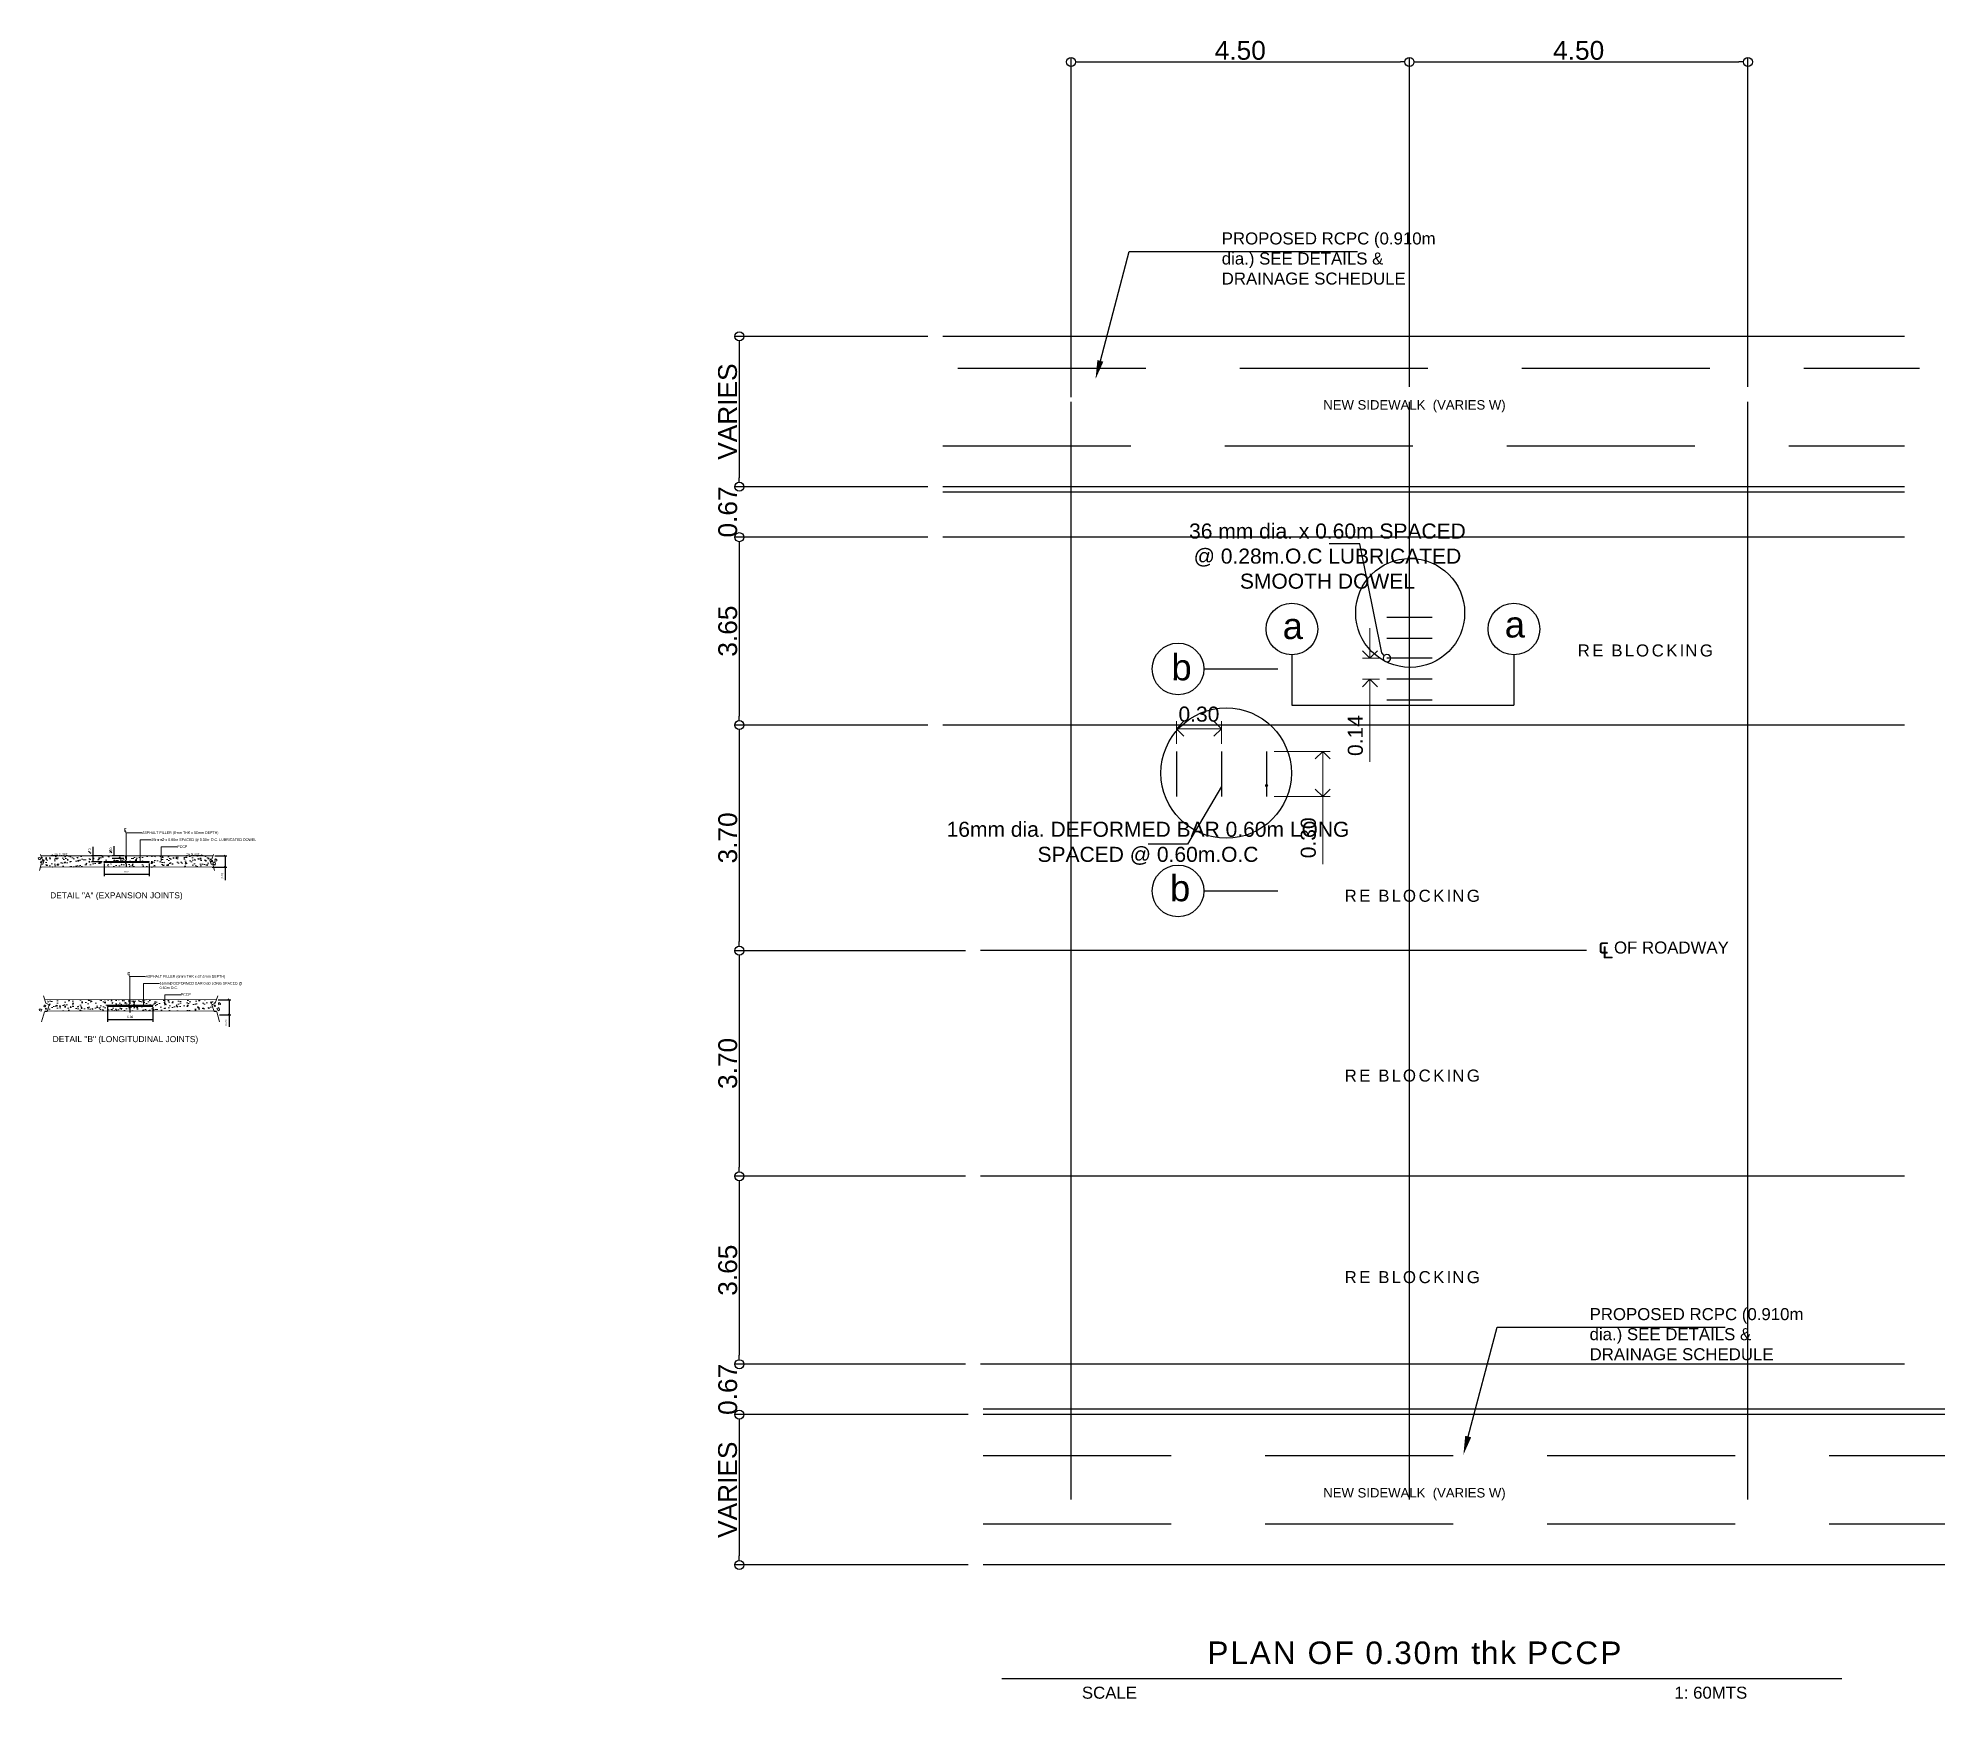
# Model space of a CAD drawing. Header units: metres. Extents: x -460 to 31334, y -1777 to 24987.
# Drawn here: x 126.52 to 151.87, y -137.72 to -115.63 of the extents above; entities that cross this region are included whole.
import ezdxf
from ezdxf import colors
from ezdxf.entities.mleader import LeaderData, LeaderLine
from ezdxf.math import Vec2, Vec3

# ---------------------------------------------------------------- set-up
doc = ezdxf.new("R2010")
doc.units = ezdxf.units.M
doc.header["$MEASUREMENT"] = 0
doc.linetypes.add('CENTER', pattern=[2, 1.25, -0.25, 0.25, -0.25])
doc.linetypes.add('HIDDEN', pattern=[0.375, 0.25, -0.125])
doc.layers.get('Defpoints').update_dxf_attribs({"color": 2})
doc.layers.add('01 FURNITURE', color=8, linetype='Continuous')
doc.layers.add('DIM', color=8, linetype='Continuous', lineweight=5)
doc.layers.add('FIXTURES AND FURNITURES', color=1, linetype='Continuous', lineweight=20)
doc.styles.add('ARIAL', font='arial.ttf', dxfattribs={"height": 0.7})
doc.styles.add('rs', font='ARIALN.TTF')
doc.styles.get("Standard").update_dxf_attribs({"font": 'arial.ttf'})
doc.dimstyles.new('50', dxfattribs={"dimtxt": 0.2, "dimasz": 0.2, "dimexe": 0.1, "dimexo": 0.1, "dimgap": 0.09, "dimtad": 1, "dimlfac": 0.5, "dimzin": 0, "dimdsep": 46, "dimtxsty": 'Standard', "dimblk": 'OPEN90', "dimcen": 0.09, "dimadec": 0, "dimazin": 0, "dimtfac": 1, "dimtofl": 0, "dimtmove": 0, "dimatfit": 3, "dimldrblk": 'OPEN90', "dimfxl": 1, "dimtolj": 1, "dimtzin": 0, "dimlwd": 5, "dimlwe": 5, "dimarcsym": 0})
doc.dimstyles.new('Copy of 50', dxfattribs={"dimtxt": 0.25, "dimasz": 0.12, "dimexe": 0.05, "dimexo": 0.2, "dimgap": 0.025, "dimtad": 1, "dimzin": 0, "dimdsep": 46, "dimtxsty": 'Standard', "dimblk": 'DOTBLANK', "dimcen": 0.09, "dimclrd": 256, "dimclre": 256, "dimadec": 0, "dimazin": 0, "dimtfac": 1, "dimtix": 1, "dimtofl": 0, "dimtmove": 0, "dimatfit": 3, "dimfxl": 1, "dimtolj": 1, "dimtzin": 0, "dimarcsym": 0})
doc.dimstyles.new('Copy of ASDSSS', dxfattribs={"dimtxt": 0.02, "dimasz": 0.01, "dimexe": 0.025, "dimexo": 0.025, "dimgap": 0.025, "dimtad": 1, "dimzin": 0, "dimdsep": 46, "dimtxsty": 'rs', "dimblk": 'ARCHTICK', "dimcen": 0.025, "dimclrd": 1, "dimclre": 1, "dimclrt": 3, "dimadec": 0, "dimazin": 0, "dimtfac": 1, "dimtofl": 0, "dimtmove": 0, "dimatfit": 3, "dimldrblk": 'ARCHTICK', "dimfxl": 0.1, "dimtolj": 1, "dimtzin": 0, "dimarcsym": 0})
doc.dimstyles.new('SAML', dxfattribs={"dimtxt": 0.03, "dimasz": 0.02, "dimexe": 0.025, "dimexo": 0.025, "dimgap": 0.025, "dimtad": 1, "dimzin": 0, "dimdsep": 46, "dimtxsty": 'rs', "dimblk": 'OBLIQUE', "dimcen": 0.025, "dimclrd": 1, "dimclre": 1, "dimclrt": 3, "dimadec": 0, "dimazin": 0, "dimtfac": 1, "dimtofl": 0, "dimtmove": 0, "dimatfit": 3, "dimldrblk": 'OBLIQUE', "dimfxl": 0.1, "dimtolj": 1, "dimtzin": 0, "dimarcsym": 0})

msp = doc.modelspace()

# ---------------------------------------------------------------- texts
at = {"attachment_point": 1}
for s, insert, char_height, width in [('PROPOSED RCPC (0.910m dia.) SEE DETAILS & DRAINAGE SCHEDULE', (142.25632, -118.21098), 0.16, 2.9330322), ('\\pi0.67634;NEW SIDEWALK  (VARIES W)', (142.9304, -120.44179), 0.125, 3.7586325), ('a', (143.06618, -123.27164), 0.34748, 0.0474196), ('a', (146.01956, -123.25106), 0.34748, 0.0474196), ('\\pi0.86438;{\\T1.2;RE BLOCKING }', (146.12572, -123.69085), 0.16, 3.4410611), ('b', (141.58671, -123.82061), 0.34748, 0.0474196), ('b', (141.56748, -126.7591), 0.34748, 0.0474196), ('\\pi0.86438;{\\T1.2;RE BLOCKING }', (143.02627, -126.95376), 0.16, 3.4410611), ('OF ROADWAY', (147.47277, -127.64202), 0.16, 2.9330322), ('\\pi0.86438;{\\T1.2;RE BLOCKING }', (143.02627, -129.34538), 0.16, 3.4410611), ('\\pi0.86438;{\\T1.2;RE BLOCKING }', (143.02627, -132.026), 0.16, 3.4410611), ('PROPOSED RCPC (0.910m dia.) SEE DETAILS & DRAINAGE SCHEDULE', (147.14807, -132.51814), 0.16, 2.9330322), ('\\pi0.67634;NEW SIDEWALK  (VARIES W)', (142.9304, -134.9121), 0.125, 3.7586325), ('{\\fArial CE|b0|i0|c238|p34;\\H0.75x;\\T1.1;PLAN OF 0.\\fArial|b0|i0|c0|p34;30m\\fArial CE|b0|i0|c238|p34; thk PCCP\\H1.3333x;\\T1; }', (142.06596, -136.9524), 0.4, 9.7906954), ('SCALE', (140.3963, -137.55331), 0.16, 1.6530561), ('1: 60MTS', (148.27601, -137.55331), 0.16, 1.6530561)]:
    msp.add_mtext(s, dxfattribs=dict(at, insert=insert, char_height=char_height, width=width))
at = {"color": 7, "char_height": 0.2, "attachment_point": 2}
for s, insert in [('{\\fArial CE|b0|i0|c238|p34;36 mm dia. x 0.60m SPACED \\P@ 0.28m.O.C LUBRICATED \\PSMOOTH DOWEL}', (143.66206, -122.08249)), ('{\\fArial CE|b0|i0|c238|p34;16mm dia. DEFORMED BAR 0.60m LONG \\PSPACED @ 0.60m.O.C}', (141.27551, -126.04931))]:
    msp.add_mtext(s, dxfattribs=dict(at, insert=insert))
at = {"color": 3, "char_height": 0.025}
for insert, attachment_point in [((126.7321, -126.47035), 1), ((128.66233, -126.47021), 3)]:
    msp.add_mtext_dynamic_manual_height_columns('2% SLOPE', width=0.3782191, gutter_width=1, heights=[0], dxfattribs=dict(at, insert=insert, attachment_point=attachment_point))
at = {"insert": (147.25696, -127.59193), "char_height": 0.25, "attachment_point": 1}
msp.add_mtext('{\\fISOCPEUR|b0|i0|c0|p34;℄}', dxfattribs=at)
at = {"layer": '01 FURNITURE', "color": 1, "attachment_point": 1, "style": 'ARIAL'}
for s, width, insert, char_height in [(' {\\fISOCPEUR|b0|i0|c0|p34;℄}', 0.0776546, (127.62316, -126.12082), 0.07), ('{\\fArial Narrow|b0|i0|c0|p34;ASPHALT FILLER (6mm THK x 50mm DEPTH)}', 1.4235664, (127.89832, -126.17693), 0.035), ('{\\fArial Narrow|b0|i0|c0|p34;25mm%%C x 0.60m SPACED @ 0.30m O.C. LUBRICATED DOWEL }', 1.6643074, (128.02452, -126.26968), 0.035), ('{\\fArial Narrow|b0|i0|c0|p34;PCCP}', 0.2334273, (128.36633, -126.36243), 0.035), ('{\\fArial Narrow|b0|i0|c0|p34;ASPHALT FILLER (6mm THK x 57.5mm DEPTH)}', 1.2125889, (127.94632, -128.08895), 0.035), ('{\\fArial Narrow|b0|i0|c0|p34;16mm%%C DEFORMED BAR 0.60 LONG SPACED @ 0.60m O.C. }', 0.9869686, (128.13204, -128.1817), 0.035), ('{\\fArial Narrow|b0|i0|c0|p34;PCCP}', 0.2334273, (128.41433, -128.32895), 0.035)]:
    msp.add_mtext_dynamic_manual_height_columns(s, width=width, gutter_width=2, heights=[0], dxfattribs=dict(at, insert=insert, char_height=char_height))
at = {"layer": '01 FURNITURE', "attachment_point": 1, "style": 'ARIAL'}
for s, width, insert, char_height in [('DETAIL "A" (EXPANSION JOINTS)', 2.4156434, (126.67659, -126.98815), 0.08), (' {\\fISOCPEUR|b0|i0|c0|p34;℄}', 0.0776546, (127.67116, -128.03284), 0.07), ('DETAIL "B" (LONGITUDINAL JOINTS)', 2.4156434, (126.70938, -128.90047), 0.08)]:
    msp.add_mtext_dynamic_manual_height_columns(s, width=width, gutter_width=2, heights=[0], dxfattribs=dict(at, insert=insert, char_height=char_height))

# ---------------------------------------------------------------- blocks, each defined once
blk = doc.blocks.new('_ArchTick')
at = {"color": 0, "linetype": 'ByBlock', "const_width": 0.15}
blk.add_lwpolyline([(-0.5, -0.5), (0.5, 0.5)], dxfattribs=at)
blk = doc.blocks.new('*D108')
at = {"layer": '01 FURNITURE', "color": 1, "lineweight": -2, "transparency": 16777216}
for p, q in [((127.441, -128.516), (127.441, -128.71)), ((128.041, -128.516), (128.041, -128.71)), ((128.041, -128.685), (127.441, -128.685))]:
    blk.add_line(p, q, dxfattribs=at)
at = {"layer": 'Defpoints', "color": 0, "lineweight": 5, "transparency": 16777216}
for p in [(127.441, -128.491), (128.041, -128.491), (127.441, -128.685)]:
    blk.add_point(p, dxfattribs=at)
at = {"layer": '01 FURNITURE', "color": 1, "lineweight": -2, "transparency": 16777216, "xscale": 0.01, "yscale": 0.01, "zscale": 0.01, "rotation": 180}
blk.add_blockref('_ArchTick', (127.441, -128.685), dxfattribs=at)
at = {"layer": '01 FURNITURE', "color": 1, "lineweight": -2, "transparency": 16777216, "xscale": 0.01, "yscale": 0.01, "zscale": 0.01}
blk.add_blockref('_ArchTick', (128.041, -128.685), dxfattribs=at)
at = {"layer": '01 FURNITURE', "color": 3, "lineweight": 5, "transparency": 16777216, "insert": (127.741, -128.645), "char_height": 0.02, "attachment_point": 5, "style": 'rs'}
blk.add_mtext('\\A1;{\\H1.5x;0.60}', dxfattribs=at)
blk = doc.blocks.new('_Oblique')
at = {"color": 0, "linetype": 'ByBlock', "lineweight": -2}
blk.add_line((-0.5, -0.5), (0.5, 0.5), dxfattribs=at)
blk = doc.blocks.new('*D109')
at = {"layer": '01 FURNITURE', "color": 1, "lineweight": -2, "transparency": 16777216}
for p, q in [((128.912, -128.416), (129.08, -128.416)), ((129.055, -128.416), (129.055, -128.619)), ((128.929, -128.619), (129.08, -128.619)), ((129.055, -128.619), (129.055, -128.775))]:
    blk.add_line(p, q, dxfattribs=at)
at = {"layer": 'Defpoints', "color": 0, "lineweight": 5, "transparency": 16777216}
for p in [(128.887, -128.416), (128.904, -128.619), (129.055, -128.619)]:
    blk.add_point(p, dxfattribs=at)
at = {"layer": '01 FURNITURE', "color": 1, "lineweight": -2, "transparency": 16777216, "xscale": 0.02, "yscale": 0.02, "zscale": 0.02}
for p, rotation in [((129.055, -128.416), 90), ((129.055, -128.619), 270)]:
    blk.add_blockref('_Oblique', p, dxfattribs=dict(at, rotation=rotation))
at = {"layer": '01 FURNITURE', "color": 3, "lineweight": 5, "transparency": 16777216, "insert": (129.015, -128.718), "char_height": 0.03, "attachment_point": 5, "rotation": 90, "style": 'rs'}
blk.add_mtext('\\A1;0.20', dxfattribs=at)
blk = doc.blocks.new('*D104')
at = {"layer": '01 FURNITURE', "color": 1, "lineweight": -2, "transparency": 16777216}
for p, q in [((127.393, -126.604), (127.393, -126.774)), ((127.993, -126.749), (127.393, -126.749)), ((127.993, -126.604), (127.993, -126.774))]:
    blk.add_line(p, q, dxfattribs=at)
at = {"layer": 'Defpoints', "color": 0, "lineweight": 5, "transparency": 16777216}
for p in [(127.393, -126.579), (127.393, -126.749), (127.993, -126.579)]:
    blk.add_point(p, dxfattribs=at)
at = {"layer": '01 FURNITURE', "color": 1, "lineweight": -2, "transparency": 16777216, "xscale": 0.01, "yscale": 0.01, "zscale": 0.01, "rotation": 180}
blk.add_blockref('_ArchTick', (127.393, -126.749), dxfattribs=at)
at = {"layer": '01 FURNITURE', "color": 1, "lineweight": -2, "transparency": 16777216, "xscale": 0.01, "yscale": 0.01, "zscale": 0.01}
blk.add_blockref('_ArchTick', (127.993, -126.749), dxfattribs=at)
at = {"layer": '01 FURNITURE', "color": 3, "lineweight": 5, "transparency": 16777216, "insert": (127.693, -126.714), "char_height": 0.02, "attachment_point": 5, "style": 'rs'}
blk.add_mtext('\\A1;0.60', dxfattribs=at)
blk = doc.blocks.new('*D105')
at = {"layer": '01 FURNITURE', "color": 1, "lineweight": -2, "transparency": 16777216}
for p, q in [((128.864, -126.504), (129.027, -126.504)), ((129.002, -126.504), (129.002, -126.654)), ((128.83, -126.654), (129.027, -126.654)), ((129.002, -126.654), (129.002, -126.827))]:
    blk.add_line(p, q, dxfattribs=at)
at = {"layer": 'Defpoints', "color": 0, "lineweight": 5, "transparency": 16777216}
for p in [(128.839, -126.504), (128.805, -126.654), (129.002, -126.654)]:
    blk.add_point(p, dxfattribs=at)
at = {"layer": '01 FURNITURE', "color": 1, "lineweight": -2, "transparency": 16777216, "xscale": 0.02, "yscale": 0.02, "zscale": 0.02}
for p, rotation in [((129.002, -126.504), 90), ((129.002, -126.654), 270)]:
    blk.add_blockref('_Oblique', p, dxfattribs=dict(at, rotation=rotation))
at = {"layer": '01 FURNITURE', "color": 3, "lineweight": 5, "transparency": 16777216, "insert": (128.962, -126.77), "char_height": 0.03, "attachment_point": 5, "rotation": 90, "style": 'rs'}
blk.add_mtext('\\A1;0.20', dxfattribs=at)
blk = doc.blocks.new('*D106')
at = {"layer": '01 FURNITURE', "color": 1, "lineweight": -2, "transparency": 16777216}
for p, q in [((127.367, -126.502), (127.224, -126.502)), ((127.249, -126.502), (127.249, -126.383)), ((127.249, -126.584), (127.249, -126.502)), ((127.368, -126.584), (127.224, -126.584))]:
    blk.add_line(p, q, dxfattribs=at)
at = {"layer": 'Defpoints', "color": 0, "lineweight": 5, "transparency": 16777216}
for p in [(127.249, -126.502), (127.392, -126.502), (127.393, -126.584)]:
    blk.add_point(p, dxfattribs=at)
at = {"layer": '01 FURNITURE', "color": 1, "lineweight": -2, "transparency": 16777216, "xscale": 0.01, "yscale": 0.01, "zscale": 0.01}
for p, rotation in [((127.249, -126.502), 90), ((127.249, -126.584), 270)]:
    blk.add_blockref('_ArchTick', p, dxfattribs=dict(at, rotation=rotation))
at = {"layer": '01 FURNITURE', "color": 3, "lineweight": 5, "transparency": 16777216, "insert": (127.203, -126.437), "char_height": 0.02, "attachment_point": 5, "rotation": 90, "style": 'rs'}
blk.add_mtext('\\A1;{\\H1.05x;\\S1#2;\\H1.4286x; D}', dxfattribs=at)
blk = doc.blocks.new('*D107')
at = {"layer": '01 FURNITURE', "color": 1, "lineweight": -2, "transparency": 16777216}
for p, q in [((127.656, -126.501), (127.503, -126.501)), ((127.528, -126.501), (127.528, -126.372)), ((127.656, -126.539), (127.503, -126.539)), ((127.528, -126.539), (127.528, -126.549))]:
    blk.add_line(p, q, dxfattribs=at)
at = {"layer": 'Defpoints', "color": 0, "lineweight": 5, "transparency": 16777216}
for p in [(127.681, -126.501), (127.528, -126.539), (127.681, -126.539)]:
    blk.add_point(p, dxfattribs=at)
at = {"layer": '01 FURNITURE', "color": 1, "lineweight": -2, "transparency": 16777216, "xscale": 0.01, "yscale": 0.01, "zscale": 0.01}
for p, rotation in [((127.528, -126.501), 270), ((127.528, -126.539), 90)]:
    blk.add_blockref('_ArchTick', p, dxfattribs=dict(at, rotation=rotation))
at = {"layer": '01 FURNITURE', "color": 3, "lineweight": 5, "transparency": 16777216, "insert": (127.482, -126.427), "char_height": 0.02, "attachment_point": 5, "rotation": 90, "style": 'rs'}
blk.add_mtext('\\A1;{\\H1.05x;\\S1#4;\\H1.4286x; D}', dxfattribs=at)
blk = doc.blocks.new('_DotBlank')
at = {"color": 0, "linetype": 'ByBlock', "lineweight": -2}
blk.add_line((-0.5, 0), (-1, 0), dxfattribs=at)
blk.add_circle((0, 0), 0.5, dxfattribs=at)
blk = doc.blocks.new('*D110')
at = {"layer": 'Defpoints', "color": 0, "lineweight": 5, "transparency": 16777216}
for p in [(144.753, -115.943), (144.753, -119.852), (140.253, -120.6)]:
    blk.add_point(p, dxfattribs=at)
at = {"layer": 'DIM', "lineweight": -2, "transparency": 16777216}
for p, q in [((140.253, -120.4), (140.253, -115.893)), ((140.373, -115.943), (144.633, -115.943)), ((144.753, -119.652), (144.753, -115.893))]:
    blk.add_line(p, q, dxfattribs=at)
at = {"layer": 'DIM', "lineweight": -2, "transparency": 16777216, "xscale": 0.12, "yscale": 0.12, "zscale": 0.12, "rotation": 180}
blk.add_blockref('_DotBlank', (140.253, -115.943), dxfattribs=at)
at = {"layer": 'DIM', "lineweight": -2, "transparency": 16777216, "xscale": 0.12, "yscale": 0.12, "zscale": 0.12}
blk.add_blockref('_DotBlank', (144.753, -115.943), dxfattribs=at)
at = {"layer": 'DIM', "color": 0, "transparency": 16777216, "insert": (142.503, -115.791), "char_height": 0.25, "attachment_point": 5}
blk.add_mtext('\\A1;4.50', dxfattribs=at)
blk = doc.blocks.new('*D111')
at = {"layer": 'Defpoints', "color": 0, "lineweight": 5, "transparency": 16777216}
for p in [(149.253, -115.943), (144.753, -120.464), (149.253, -120.464)]:
    blk.add_point(p, dxfattribs=at)
at = {"layer": 'DIM', "lineweight": -2, "transparency": 16777216}
for p, q in [((144.753, -120.264), (144.753, -115.893)), ((144.873, -115.943), (149.133, -115.943)), ((149.253, -120.264), (149.253, -115.893))]:
    blk.add_line(p, q, dxfattribs=at)
at = {"layer": 'DIM', "lineweight": -2, "transparency": 16777216, "xscale": 0.12, "yscale": 0.12, "zscale": 0.12, "rotation": 180}
blk.add_blockref('_DotBlank', (144.753, -115.943), dxfattribs=at)
at = {"layer": 'DIM', "lineweight": -2, "transparency": 16777216, "xscale": 0.12, "yscale": 0.12, "zscale": 0.12}
blk.add_blockref('_DotBlank', (149.253, -115.943), dxfattribs=at)
at = {"layer": 'DIM', "color": 0, "transparency": 16777216, "insert": (147.003, -115.791), "char_height": 0.25, "attachment_point": 5}
blk.add_mtext('\\A1;4.50', dxfattribs=at)
blk = doc.blocks.new('*D112')
at = {"layer": 'Defpoints', "color": 0, "lineweight": 5, "transparency": 16777216}
for p in [(138.548, -122.264), (135.841, -124.764), (138.548, -124.764)]:
    blk.add_point(p, dxfattribs=at)
at = {"layer": 'DIM', "lineweight": -2, "transparency": 16777216}
for p, q in [((138.348, -122.264), (135.791, -122.264)), ((135.841, -122.384), (135.841, -124.644)), ((138.348, -124.764), (135.791, -124.764))]:
    blk.add_line(p, q, dxfattribs=at)
at = {"layer": 'DIM', "lineweight": -2, "transparency": 16777216, "xscale": 0.12, "yscale": 0.12, "zscale": 0.12}
for p, rotation in [((135.841, -122.264), 90), ((135.841, -124.764), 270)]:
    blk.add_blockref('_DotBlank', p, dxfattribs=dict(at, rotation=rotation))
at = {"layer": 'DIM', "color": 0, "transparency": 16777216, "insert": (135.688, -123.514), "char_height": 0.25, "attachment_point": 5, "rotation": 90}
blk.add_mtext('\\A1;3.65', dxfattribs=at)
blk = doc.blocks.new('_Open90')
at = {"color": 0, "linetype": 'ByBlock', "lineweight": -2}
for p, q in [((0, 0), (-1, 0)), ((-0.5, 0.5), (0, 0)), ((0, 0), (-0.5, -0.5))]:
    blk.add_line(p, q, dxfattribs=at)
blk = doc.blocks.new('*D113')
at = {"layer": 'Defpoints', "color": 0, "lineweight": 5, "transparency": 16777216}
for p in [(142.253, -124.812), (141.653, -125.114), (142.253, -125.114)]:
    blk.add_point(p, dxfattribs=at)
at = {"layer": 'FIXTURES AND FURNITURES', "color": 0, "linetype": 'CENTER', "lineweight": 5, "transparency": 16777216}
for p, q in [((141.653, -125.014), (141.653, -124.712)), ((142.253, -125.014), (142.253, -124.712))]:
    blk.add_line(p, q, dxfattribs=at)
at = {"layer": 'FIXTURES AND FURNITURES', "color": 0, "lineweight": 5, "transparency": 16777216}
blk.add_line((141.853, -124.812), (142.053, -124.812), dxfattribs=at)
at = {"layer": 'FIXTURES AND FURNITURES', "color": 0, "lineweight": 5, "transparency": 16777216, "xscale": 0.2, "yscale": 0.2, "zscale": 0.2, "rotation": 180}
blk.add_blockref('_Open90', (141.653, -124.812), dxfattribs=at)
at = {"layer": 'FIXTURES AND FURNITURES', "color": 0, "lineweight": 5, "transparency": 16777216, "xscale": 0.2, "yscale": 0.2, "zscale": 0.2}
blk.add_blockref('_Open90', (142.253, -124.812), dxfattribs=at)
at = {"layer": 'FIXTURES AND FURNITURES', "color": 0, "transparency": 16777216, "insert": (141.953, -124.619), "char_height": 0.2, "attachment_point": 5}
blk.add_mtext('\\A1;0.30', dxfattribs=at)
blk = doc.blocks.new('*D114')
at = {"layer": 'Defpoints', "color": 0, "lineweight": 5, "transparency": 16777216}
for p in [(142.853, -125.114), (142.853, -125.714), (143.6, -125.714)]:
    blk.add_point(p, dxfattribs=at)
at = {"layer": 'FIXTURES AND FURNITURES', "color": 0, "linetype": 'CENTER', "lineweight": 5, "transparency": 16777216}
for p, q in [((142.953, -125.114), (143.7, -125.114)), ((142.953, -125.714), (143.7, -125.714))]:
    blk.add_line(p, q, dxfattribs=at)
at = {"layer": 'FIXTURES AND FURNITURES', "color": 0, "lineweight": 5, "transparency": 16777216}
for p, q in [((143.6, -125.314), (143.6, -125.514)), ((143.6, -125.714), (143.6, -126.613))]:
    blk.add_line(p, q, dxfattribs=at)
at = {"layer": 'FIXTURES AND FURNITURES', "color": 0, "lineweight": 5, "transparency": 16777216, "xscale": 0.2, "yscale": 0.2, "zscale": 0.2}
for p, rotation in [((143.6, -125.114), 90), ((143.6, -125.714), 270)]:
    blk.add_blockref('_Open90', p, dxfattribs=dict(at, rotation=rotation))
at = {"layer": 'FIXTURES AND FURNITURES', "color": 0, "transparency": 16777216, "insert": (143.408, -126.263), "char_height": 0.2, "attachment_point": 5, "rotation": 90}
blk.add_mtext('\\A1;0.30', dxfattribs=at)
blk = doc.blocks.new('*D115')
at = {"layer": 'Defpoints', "color": 0, "lineweight": 5, "transparency": 16777216}
for p in [(144.453, -123.874), (144.227, -124.154), (144.453, -124.154)]:
    blk.add_point(p, dxfattribs=at)
at = {"layer": 'FIXTURES AND FURNITURES', "color": 0, "lineweight": 5, "transparency": 16777216}
for p, q in [((144.227, -123.674), (144.227, -123.474)), ((144.227, -124.354), (144.227, -125.252))]:
    blk.add_line(p, q, dxfattribs=at)
at = {"layer": 'FIXTURES AND FURNITURES', "color": 0, "linetype": 'CENTER', "lineweight": 5, "transparency": 16777216}
for p, q in [((144.353, -123.874), (144.127, -123.874)), ((144.353, -124.154), (144.127, -124.154))]:
    blk.add_line(p, q, dxfattribs=at)
at = {"layer": 'FIXTURES AND FURNITURES', "color": 0, "lineweight": 5, "transparency": 16777216, "xscale": 0.2, "yscale": 0.2, "zscale": 0.2}
for p, rotation in [((144.227, -123.874), 270), ((144.227, -124.154), 90)]:
    blk.add_blockref('_Open90', p, dxfattribs=dict(at, rotation=rotation))
at = {"layer": 'FIXTURES AND FURNITURES', "color": 0, "transparency": 16777216, "insert": (144.034, -124.903), "char_height": 0.2, "attachment_point": 5, "rotation": 90}
blk.add_mtext('\\A1;0.14', dxfattribs=at)
blk = doc.blocks.new('*D116')
at = {"layer": 'Defpoints', "color": 0, "lineweight": 5, "transparency": 16777216}
for p in [(138.548, -124.764), (135.841, -127.764), (139.048, -127.764)]:
    blk.add_point(p, dxfattribs=at)
at = {"layer": 'DIM', "lineweight": -2, "transparency": 16777216}
for p, q in [((138.348, -124.764), (135.791, -124.764)), ((135.841, -124.884), (135.841, -127.644)), ((138.848, -127.764), (135.791, -127.764))]:
    blk.add_line(p, q, dxfattribs=at)
at = {"layer": 'DIM', "lineweight": -2, "transparency": 16777216, "xscale": 0.12, "yscale": 0.12, "zscale": 0.12}
for p, rotation in [((135.841, -124.764), 90), ((135.841, -127.764), 270)]:
    blk.add_blockref('_DotBlank', p, dxfattribs=dict(at, rotation=rotation))
at = {"layer": 'DIM', "color": 0, "transparency": 16777216, "insert": (135.688, -126.264), "char_height": 0.25, "attachment_point": 5, "rotation": 90}
blk.add_mtext('\\A1;3.70', dxfattribs=at)
blk = doc.blocks.new('*D117')
at = {"layer": 'Defpoints', "color": 0, "lineweight": 5, "transparency": 16777216}
for p in [(138.348, -127.764), (135.841, -130.764), (139.048, -130.764)]:
    blk.add_point(p, dxfattribs=at)
at = {"layer": 'DIM', "lineweight": -2, "transparency": 16777216}
for p, q in [((138.148, -127.764), (135.791, -127.764)), ((135.841, -127.884), (135.841, -130.644)), ((138.848, -130.764), (135.791, -130.764))]:
    blk.add_line(p, q, dxfattribs=at)
at = {"layer": 'DIM', "lineweight": -2, "transparency": 16777216, "xscale": 0.12, "yscale": 0.12, "zscale": 0.12}
for p, rotation in [((135.841, -127.764), 90), ((135.841, -130.764), 270)]:
    blk.add_blockref('_DotBlank', p, dxfattribs=dict(at, rotation=rotation))
at = {"layer": 'DIM', "color": 0, "transparency": 16777216, "insert": (135.688, -129.264), "char_height": 0.25, "attachment_point": 5, "rotation": 90}
blk.add_mtext('\\A1;3.70', dxfattribs=at)
blk = doc.blocks.new('*D118')
at = {"layer": 'Defpoints', "color": 0, "lineweight": 5, "transparency": 16777216}
for p in [(139.048, -130.764), (135.841, -133.264), (139.048, -133.264)]:
    blk.add_point(p, dxfattribs=at)
at = {"layer": 'DIM', "lineweight": -2, "transparency": 16777216}
for p, q in [((138.848, -130.764), (135.791, -130.764)), ((135.841, -130.884), (135.841, -133.144)), ((138.848, -133.264), (135.791, -133.264))]:
    blk.add_line(p, q, dxfattribs=at)
at = {"layer": 'DIM', "lineweight": -2, "transparency": 16777216, "xscale": 0.12, "yscale": 0.12, "zscale": 0.12}
for p, rotation in [((135.841, -130.764), 90), ((135.841, -133.264), 270)]:
    blk.add_blockref('_DotBlank', p, dxfattribs=dict(at, rotation=rotation))
at = {"layer": 'DIM', "color": 0, "transparency": 16777216, "insert": (135.688, -132.014), "char_height": 0.25, "attachment_point": 5, "rotation": 90}
blk.add_mtext('\\A1;3.65', dxfattribs=at)
blk = doc.blocks.new('*D120')
at = {"layer": 'Defpoints', "color": 0, "lineweight": 5, "transparency": 16777216}
for p in [(138.548, -121.594), (135.841, -122.264), (138.548, -122.264)]:
    blk.add_point(p, dxfattribs=at)
at = {"layer": 'DIM', "lineweight": -2, "transparency": 16777216}
for p, q in [((138.348, -121.594), (135.791, -121.594)), ((138.348, -122.264), (135.791, -122.264))]:
    blk.add_line(p, q, dxfattribs=at)
at = {"layer": 'DIM', "color": 0, "transparency": 16777216, "insert": (135.688, -121.929), "char_height": 0.25, "attachment_point": 5, "rotation": 90}
blk.add_mtext('\\A1;0.67', dxfattribs=at)
blk = doc.blocks.new('*D121')
at = {"layer": 'Defpoints', "color": 0, "lineweight": 5, "transparency": 16777216}
for p in [(138.548, -119.594), (135.84, -121.594), (138.548, -121.594)]:
    blk.add_point(p, dxfattribs=at)
at = {"layer": 'DIM', "lineweight": -2, "transparency": 16777216}
for p, q in [((138.348, -119.594), (135.79, -119.594)), ((135.84, -119.714), (135.84, -121.474)), ((138.348, -121.594), (135.79, -121.594))]:
    blk.add_line(p, q, dxfattribs=at)
at = {"layer": 'DIM', "lineweight": -2, "transparency": 16777216, "xscale": 0.12, "yscale": 0.12, "zscale": 0.12}
for p, rotation in [((135.84, -119.594), 90), ((135.84, -121.594), 270)]:
    blk.add_blockref('_DotBlank', p, dxfattribs=dict(at, rotation=rotation))
at = {"layer": 'DIM', "color": 0, "transparency": 16777216, "insert": (135.686, -120.594), "char_height": 0.25, "attachment_point": 5, "rotation": 90}
blk.add_mtext('\\A1;VARIES', dxfattribs=at)
blk = doc.blocks.new('*D119')
at = {"layer": 'Defpoints', "color": 0, "lineweight": 5, "transparency": 16777216}
for p in [(135.841, -133.264), (139.048, -133.264), (139.084, -133.934)]:
    blk.add_point(p, dxfattribs=at)
at = {"layer": 'DIM', "lineweight": -2, "transparency": 16777216}
for p, q in [((138.848, -133.264), (135.791, -133.264)), ((138.884, -133.934), (135.791, -133.934))]:
    blk.add_line(p, q, dxfattribs=at)
at = {"layer": 'DIM', "color": 0, "transparency": 16777216, "insert": (135.688, -133.599), "char_height": 0.25, "attachment_point": 5, "rotation": 90}
blk.add_mtext('\\A1;0.67', dxfattribs=at)
blk = doc.blocks.new('*D122')
at = {"layer": 'Defpoints', "color": 0, "lineweight": 5, "transparency": 16777216}
for p in [(139.084, -133.934), (135.841, -135.934), (139.084, -135.934)]:
    blk.add_point(p, dxfattribs=at)
at = {"layer": 'DIM', "lineweight": -2, "transparency": 16777216}
for p, q in [((138.884, -133.934), (135.791, -133.934)), ((135.841, -134.054), (135.841, -135.814)), ((138.884, -135.934), (135.791, -135.934))]:
    blk.add_line(p, q, dxfattribs=at)
at = {"layer": 'DIM', "lineweight": -2, "transparency": 16777216, "xscale": 0.12, "yscale": 0.12, "zscale": 0.12}
for p, rotation in [((135.841, -133.934), 90), ((135.841, -135.934), 270)]:
    blk.add_blockref('_DotBlank', p, dxfattribs=dict(at, rotation=rotation))
at = {"layer": 'DIM', "color": 0, "transparency": 16777216, "insert": (135.686, -134.934), "char_height": 0.25, "attachment_point": 5, "rotation": 90}
blk.add_mtext('\\A1;VARIES ', dxfattribs=at)

# ---------------------------------------------------------------- dimensions: what is measured, and where the dimension line sits
at = {"layer": '01 FURNITURE', "lineweight": 5}
for base, p1, p2, text, dimstyle, picture, middle in [((127.249, -126.5019), (127.3925, -126.58364), (127.39226, -126.5019), '{\\H1.05x;\\S1#2;\\H1.4286x; D}', 'Copy of ASDSSS', '*D106', (127.249, -126.43684)), ((127.52839, -126.53895), (127.68111, -126.50104), (127.68111, -126.53895), '{\\H1.05x;\\S1#4;\\H1.4286x; D}', 'Copy of ASDSSS', '*D107', (127.52839, -126.42658)), ((129.00241, -126.65434), (128.83948, -126.50444), (128.80518, -126.65434), '0.20', 'SAML', '*D105', (129.00241, -126.77043))]:
    dim = msp.add_linear_dim(base=base, p1=p1, p2=p2, angle=90, text=text, dimstyle=dimstyle, dxfattribs=at)
    dim.commit()
    dim.dimension.update_dxf_attribs({"geometry": picture, "text_midpoint": middle, "dimtype": 160})
dim = msp.add_linear_dim(base=(127.3925, -126.74949), p1=(127.9925, -126.57864), p2=(127.3925, -126.57864), dimstyle='Copy of ASDSSS', dxfattribs=at)
dim.commit()
dim.dimension.update_dxf_attribs({"geometry": '*D104', "text_midpoint": (127.6925, -126.71428)})
dim = msp.add_linear_dim(base=(127.4405, -128.68509), p1=(128.0405, -128.49083), p2=(127.4405, -128.49083), text='{\\H1.5x;<>}', dimstyle='Copy of ASDSSS', dxfattribs=at)
dim.commit()
dim.dimension.update_dxf_attribs({"geometry": '*D108', "text_midpoint": (127.7405, -128.64477)})
dim = msp.add_linear_dim(base=(129.05549, -128.61892), p1=(128.88748, -128.41646), p2=(128.90355, -128.61892), angle=90, dimstyle='SAML', dxfattribs=at)
dim.commit()
dim.dimension.update_dxf_attribs({"geometry": '*D109', "text_midpoint": (129.05549, -128.71765), "dimtype": 160})
at = {"layer": 'DIM', "color": 0}
for base, p1, p2, picture, middle in [((144.75295, -115.94324), (140.25295, -120.60001), (144.75295, -119.8518), '*D110', (142.50295, -115.7906)), ((149.25295, -115.94324), (144.75295, -120.46373), (149.25295, -120.46373), '*D111', (147.00295, -115.7906))]:
    dim = msp.add_linear_dim(base=base, p1=p1, p2=p2, dimstyle='Copy of 50', dxfattribs=at)
    dim.commit()
    dim.dimension.update_dxf_attribs({"geometry": picture, "text_midpoint": middle})
for base, p1, p2, text, picture, middle in [((135.83995, -121.59373), (138.54795, -119.59373), (138.54795, -121.59373), 'VARIES', '*D121', (135.68569, -120.59373)), ((135.84071, -124.76373), (138.54795, -122.26373), (138.54795, -124.76373), '3.65', '*D112', (135.68799, -123.51373)), ((135.84071, -127.76373), (138.54795, -124.76373), (139.04795, -127.76373), '3.70', '*D116', (135.68799, -126.26373)), ((135.84071, -130.76373), (138.34795, -127.76373), (139.04795, -130.76373), '3.70', '*D117', (135.68799, -129.26373)), ((135.84071, -133.26373), (139.04795, -130.76373), (139.04795, -133.26373), '3.65', '*D118', (135.68799, -132.01373)), ((135.84071, -135.93373), (139.0844, -133.93373), (139.0844, -135.93373), 'VARIES ', '*D122', (135.68645, -134.93373))]:
    dim = msp.add_linear_dim(base=base, p1=p1, p2=p2, angle=90, text=text, dimstyle='Copy of 50', dxfattribs=at)
    dim.commit()
    dim.dimension.update_dxf_attribs({"geometry": picture, "text_midpoint": middle})
for base, p1, p2, picture, middle in [((135.84071, -122.26373), (138.54795, -121.59373), (138.54795, -122.26373), '*D120', (135.68807, -121.92873)), ((135.84071, -133.26373), (139.0844, -133.93373), (139.04795, -133.26373), '*D119', (135.68807, -133.59873))]:
    dim = msp.add_linear_dim(base=base, p1=p1, p2=p2, angle=90, dimstyle='Copy of 50', dxfattribs=at)
    dim.commit()
    dim.dimension.update_dxf_attribs({"geometry": picture, "text_midpoint": middle})
at = {"layer": 'FIXTURES AND FURNITURES', "color": 0}
for base, p1, p2, picture, middle in [((144.22661, -124.15373), (144.45295, -123.87373), (144.45295, -124.15373), '*D115', (144.03449, -124.90308)), ((143.60025, -125.71373), (142.85295, -125.11373), (142.85295, -125.71373), '*D114', (143.40807, -126.26315))]:
    dim = msp.add_linear_dim(base=base, p1=p1, p2=p2, angle=90, dimstyle='50', dxfattribs=at)
    dim.commit()
    dim.dimension.update_dxf_attribs({"geometry": picture, "text_midpoint": middle})
dim = msp.add_linear_dim(base=(142.25295, -124.81163), p1=(141.65295, -125.11373), p2=(142.25295, -125.11373), dimstyle='50', dxfattribs=at)
dim.commit()
dim.dimension.update_dxf_attribs({"geometry": '*D113', "text_midpoint": (141.95295, -124.81163), "dimtype": 160})

# ---------------------------------------------------------------- hatches: boundary and pattern name
at = {"layer": '01 FURNITURE', "lineweight": 5, "transparency": 33554462}
h = msp.add_hatch(dxfattribs=at)
h.set_pattern_fill('AR-CONC', color=256, scale=0.02)
h.set_pattern_definition([(50, (-20892.25858, -20550.48732), (0.1434520365, -0.012550427), [0.015, -0.165]), (355, (-20892.25858, -20550.48732), (-0.0277502667, 0.15043842674), [0.012, -0.132]), (100.45144446, (-20892.24662, -20550.48837), (0.11570176935, 0.1378879982), [0.0127480384, -0.1402284224]), (46.1842, (-20892.25858, -20550.44732), (0.2134482661, -0.0331038562), [0.0225, -0.2475]), (96.6356355, (-20892.24079, -20550.45008), (0.1869323891, 0.1948237202), [0.0191220684, -0.210342752]), (351.184164, (-20892.25858, -20550.44732), (0.186932389, 0.19482372), [0.018, -0.1980000002]), (21, (-20892.23858, -20550.45732), (0.1193814104, -0.08052377813), [0.015, -0.165]), (326, (-20892.23858, -20550.45732), (0.0486630664, 0.145030009), [0.012, -0.132]), (71.45144474, (-20892.22863, -20550.46403), (0.16804447535, 0.06450623056), [0.012748038, -0.1402284224]), (37.5, (-20892.258576, -20550.48732), (0.00243197106, 0.06657877077), [0, -0.1304, 0, -0.134, 0, -0.1325]), (7.5, (-20892.258576, -20550.48732), (0.05261390749, 0.07888234238), [0, -0.0764, 0, -0.1274, 0, -0.0505]), (327.5, (-20892.303176, -20550.48732), (0.10676448723, -0.00451097435), [0, -0.05, 0, -0.156, 0, -0.207]), (317.5, (-20892.32318, -20550.48732), (0.11663723387, 0.02002099647), [0, -0.065, 0, -0.1036, 0, -0.147])])
h.paths.add_polyline_path([(127.6925, -126.6425), (127.66286, -126.6325), (127.66286, -126.6075), (127.3925, -126.6075), (127.3925, -126.5975), (127.66286, -126.5975), (127.66286, -126.5725), (127.6925, -126.5625), (127.67672, -126.5625), (127.67672, -126.50104), (126.55584, -126.50441), (126.57158, -126.55061), (126.61657, -126.57189), (126.58816, -126.66057), (126.55146, -126.6653), (126.53964, -126.65417), (127.69235, -126.65129)])
h.paths.add_polyline_path([(128.77877, -126.57189), (128.82375, -126.55061), (128.83948, -126.50444), (127.6925, -126.501), (127.6925, -126.5625), (127.66286, -126.5725), (127.66286, -126.5975), (127.9925, -126.5975), (127.9925, -126.6075), (127.66286, -126.6075), (127.66286, -126.6325), (127.6925, -126.6425), (127.69266, -126.65129), (128.85571, -126.6542), (128.84388, -126.6653), (128.80718, -126.66057)])
at = {"layer": '01 FURNITURE', "transparency": 33554462}
h = msp.add_hatch(color=256, dxfattribs=at)
h.dxf.hatch_style = 1
h.paths.add_polyline_path([(127.6925, -126.501), (127.68111, -126.50104), (127.68111, -126.53895), (127.6925, -126.53895)])
at = {"layer": '01 FURNITURE', "lineweight": 5, "transparency": 33554462}
h = msp.add_hatch(dxfattribs=at)
h.set_pattern_fill('AR-CONC', color=256, scale=0.02)
h.set_pattern_definition([(50, (6.14659, -124.01894), (0.14345204, -0.01255043), [0.015, -0.165]), (355, (6.14659, -124.01894), (-0.02775027, 0.15043843), [0.012, -0.132]), (100.45144, (6.15854, -124.01999), (0.11570177, 0.137888), [0.01274804, -0.14022842]), (46.1842, (6.14659, -123.97894), (0.21344827, -0.03310386), [0.0225, -0.2475]), (96.63564, (6.16437, -123.9817), (0.1869324, 0.19482372), [0.01912207, -0.21034275]), (351.18416, (6.14659, -123.97894), (0.1869324, 0.19482372), [0.018, -0.198]), (21, (6.16659, -123.98894), (0.11938141, -0.08052378), [0.015, -0.165]), (326, (6.16659, -123.98894), (0.04866307, 0.14503001), [0.012, -0.132]), (71.45144, (6.17653, -123.99565), (0.16804448, 0.06450623), [0.01274804, -0.14022842]), (37.5, (6.146585, -124.018944), (0.00243197, 0.06657877), [0, -0.1304, 0, -0.134, 0, -0.1325]), (7.5, (6.146585, -124.018944), (0.052613907, 0.078882342), [0, -0.0764, 0, -0.1274, 0, -0.0505]), (327.5, (6.101985, -124.018944), (0.106764487, -0.004510974), [0, -0.05, 0, -0.156, 0, -0.207]), (317.5, (6.081985, -124.01894), (0.116637234, 0.020021), [0, -0.065, 0, -0.1036, 0, -0.147])])
h.paths.add_polyline_path([(127.7405, -128.55452), (127.71086, -128.54452), (127.71086, -128.50083), (127.4405, -128.50083), (127.4405, -128.49083), (127.71086, -128.49083), (127.71086, -128.48452), (127.7405, -128.47452), (127.72472, -128.47452), (127.72472, -128.41306), (126.60384, -128.41643), (126.61958, -128.46263), (126.66456, -128.48391), (126.63615, -128.57258), (126.59946, -128.57731), (126.63816, -128.56632), (127.74095, -128.56301)])
h.paths.add_polyline_path([(128.82677, -128.48391), (128.87175, -128.46263), (128.88748, -128.41646), (127.7405, -128.41302), (127.7405, -128.47452), (127.71086, -128.48452), (127.71129, -128.49083), (128.04093, -128.49083), (128.0405, -128.50083), (127.71086, -128.50083), (127.71086, -128.54452), (127.7405, -128.55452), (127.74095, -128.56301), (128.85318, -128.56635), (128.81145, -128.5528), (128.85518, -128.57258)])
at = {"layer": '01 FURNITURE', "transparency": 33554462}
h = msp.add_hatch(color=256, dxfattribs=at)
h.dxf.hatch_style = 1
h.paths.add_polyline_path([(127.7405, -128.41302), (127.72911, -128.41306), (127.72911, -128.45097), (127.7405, -128.45097)])

# ---------------------------------------------------------------- linework, layer by layer
for p, q in [((151.33614, -119.59373), (138.54795, -119.59373)), ((151.33614, -121.59373), (138.54795, -121.59373)), ((151.33614, -122.26373), (138.54795, -122.26373)), ((145.05295, -123.33373), (144.45295, -123.33373)), ((145.05295, -123.61373), (144.45295, -123.61373)), ((143.18878, -123.82939), (143.18878, -124.4968)), ((145.05295, -123.87373), (144.45295, -123.87373)), ((146.14177, -123.82939), (146.14177, -124.4968)), ((142.01896, -124.01666), (143.00119, -124.01666)), ((145.05295, -124.15373), (144.45295, -124.15373)), ((143.18878, -124.4968), (146.14177, -124.4968)), ((145.05295, -124.43373), (144.45295, -124.43373)), ((141.65295, -125.11373), (141.65295, -125.71373)), ((142.25295, -125.11373), (142.25295, -125.71373)), ((142.85295, -125.11373), (142.85295, -125.71373)), ((142.85295, -125.11373), (142.85295, -125.71373)), ((142.01896, -126.96965), (143.00119, -126.96965)), ((151.87259, -133.93373), (139.0844, -133.93373)), ((151.87259, -135.93373), (139.0844, -135.93373))]:
    msp.add_line(p, q)
at = {"color": 7}
for p, q in [((140.25295, -124.11373), (140.25295, -120.46373)), ((144.75295, -124.11373), (144.75295, -120.46373)), ((149.25295, -124.11373), (149.25295, -120.46373)), ((151.33614, -122.26373), (138.54795, -122.26373)), ((140.25295, -135.06373), (140.25295, -124.11373)), ((149.25295, -135.06373), (149.25295, -124.11373)), ((151.33614, -124.76373), (138.54795, -124.76373)), ((151.33614, -130.76373), (139.04795, -130.76373)), ((151.33614, -133.26373), (139.04795, -133.26373))]:
    msp.add_line(p, q, dxfattribs=at)
at = {"color": 1}
for p, q in [((151.33614, -121.66373), (138.54795, -121.66373)), ((151.87259, -133.86373), (139.0844, -133.86373))]:
    msp.add_line(p, q, dxfattribs=at)
at = {"color": 8}
for p, q in [((144.75295, -135.06373), (144.75295, -124.11373)), ((151.33614, -133.26373), (139.04795, -133.26373))]:
    msp.add_line(p, q, dxfattribs=at)
at = {"color": 3, "linetype": 'CENTER', "ltscale": 12}
for p, q in [((147.10669, -124.76373), (139.04795, -124.76373)), ((147.10669, -127.76373), (139.04795, -127.76373)), ((147.10669, -130.76373), (139.04795, -130.76373))]:
    msp.add_line(p, q, dxfattribs=at)
at = {"color": 8, "linetype": 'ByBlock', "lineweight": -2}
msp.add_line((141.79905, -126.34569), (141.27646, -126.34569), dxfattribs=at)
at = {"color": 8, "linetype": 'HIDDEN', "ltscale": 10}
for points in [[(138.74883, -120.0157), (151.53702, -120.0157)], [(138.54795, -121.04873), (151.33614, -121.04873)], [(139.0844, -134.47873), (151.87259, -134.47873)], [(139.0844, -135.38873), (151.87259, -135.38873)]]:
    msp.add_lwpolyline(points, dxfattribs=at)
at = {"color": 8, "linetype": 'ByBlock', "lineweight": -2}
for points in [[(144.38336, -123.80192), (144.09483, -122.35458), (143.68499, -122.35458)], [(142.25295, -125.58134), (141.79905, -126.34569)]]:
    msp.add_lwpolyline(points, dxfattribs=at)
at = {"lineweight": 5}
for points in [[(126.77951, -126.49847), (126.68336, -126.49962), (126.71168, -126.48825)], [(128.61456, -126.49847), (128.71071, -126.49962), (128.68238, -126.48825)]]:
    msp.add_lwpolyline(points, dxfattribs=at)
at = {"color": 1}
msp.add_lwpolyline([(139.33341, -137.44508), (150.50318, -137.44508)], dxfattribs=at)
at = {"color": 8}
for centre, radius in [((144.76188, -123.27123), 0.72453), ((142.31539, -125.40197), 0.86769)]:
    msp.add_circle(centre, radius, dxfattribs=at)
for centre in [(143.18878, -123.48594), (146.14177, -123.48594), (141.67551, -124.01666), (141.67551, -126.96965)]:
    msp.add_circle(centre, 0.34344)
at = {"layer": '01 FURNITURE', "lineweight": 0}
for p, q in [((127.68599, -126.50102), (127.68599, -126.19771)), ((127.68599, -126.19771), (127.89693, -126.19771)), ((127.87171, -126.59377), (127.87171, -126.29046)), ((127.87171, -126.29046), (128.02091, -126.29046)), ((128.154, -126.57476), (128.154, -126.38321)), ((128.154, -126.38321), (128.36494, -126.38321)), ((127.73399, -128.41303), (127.73399, -128.10973)), ((127.73399, -128.10973), (127.94493, -128.10973)), ((127.91971, -128.50578), (127.91971, -128.20248)), ((127.91971, -128.20248), (128.13065, -128.20248)), ((128.202, -128.48678), (128.202, -128.34973)), ((128.202, -128.34973), (128.41294, -128.34973))]:
    msp.add_line(p, q, dxfattribs=at)
at = {"layer": '01 FURNITURE', "color": 2, "lineweight": 0}
for p, q in [((126.54892, -126.48459), (126.56955, -126.54515)), ((128.84739, -126.48459), (128.82675, -126.54515)), ((126.55735, -126.61468), (126.53438, -126.69656)), ((126.5796, -126.61181), (126.55735, -126.61468)), ((126.56955, -126.54515), (126.59682, -126.55805)), ((126.59682, -126.55805), (126.5796, -126.61181)), ((128.82675, -126.54515), (128.79948, -126.55805)), ((128.79948, -126.55805), (128.81671, -126.61181)), ((128.81671, -126.61181), (128.83895, -126.61468)), ((128.83895, -126.61468), (128.86193, -126.69656)), ((126.58555, -128.36273), (126.61958, -128.46263)), ((126.61958, -128.46263), (126.66456, -128.48391)), ((126.66456, -128.48391), (126.63615, -128.57258)), ((128.87175, -128.46263), (128.82677, -128.48391)), ((128.82677, -128.48391), (128.85518, -128.57258)), ((128.90579, -128.36273), (128.87175, -128.46263)), ((126.59946, -128.57731), (126.56157, -128.71238)), ((126.63615, -128.57258), (126.59946, -128.57731)), ((128.85518, -128.57258), (128.89187, -128.57731)), ((128.89187, -128.57731), (128.92976, -128.71238))]:
    msp.add_line(p, q, dxfattribs=at)
at = {"layer": '01 FURNITURE', "color": 5, "lineweight": 20}
for p, q in [((127.6925, -126.501), (126.55584, -126.50441)), ((128.83948, -126.50444), (127.6925, -126.501)), ((127.6925, -126.651), (126.5462, -126.65444)), ((128.85012, -126.65447), (127.69205, -126.651)), ((127.7405, -128.41302), (126.60384, -128.41643)), ((128.88748, -128.41646), (127.7405, -128.41302)), ((127.74095, -128.56301), (126.60429, -128.56642)), ((128.88703, -128.56646), (127.74005, -128.56301))]:
    msp.add_line(p, q, dxfattribs=at)
at = {"layer": '01 FURNITURE', "color": 1}
for p, q in [((127.68111, -126.53895), (127.68111, -126.50104)), ((127.6925, -126.55523), (127.6925, -126.501)), ((127.6925, -126.53895), (127.68111, -126.53895)), ((127.6925, -126.55523), (127.68119, -126.56182)), ((127.68119, -126.57881), (127.68119, -126.56182)), ((127.68119, -126.60635), (127.68119, -126.58881)), ((127.6925, -126.61295), (127.68119, -126.60635)), ((127.6925, -126.651), (127.6925, -126.61295)), ((127.72911, -128.45097), (127.72911, -128.41306)), ((127.7405, -128.45097), (127.72911, -128.45097)), ((127.7405, -128.46725), (127.72918, -128.47384)), ((127.72918, -128.49083), (127.72918, -128.47384)), ((127.72918, -128.51837), (127.72918, -128.50083)), ((127.7405, -128.52496), (127.72918, -128.51837)), ((127.7405, -128.46725), (127.7405, -128.41302)), ((127.7405, -128.46725), (127.7405, -128.41302)), ((127.7405, -128.56302), (127.7405, -128.52496)), ((127.7405, -128.58527), (127.7405, -128.55452))]:
    msp.add_line(p, q, dxfattribs=at)
at = {"layer": '01 FURNITURE', "color": 3}
for p, q in [((127.3925, -126.58864), (127.3925, -126.57864)), ((127.3925, -126.57864), (127.9925, -126.57864)), ((127.3925, -126.58864), (127.9925, -126.58864)), ((127.9925, -126.58864), (127.9925, -126.57864)), ((127.4405, -128.49083), (128.0405, -128.49083)), ((127.4405, -128.50083), (127.4405, -128.49083)), ((127.4405, -128.50083), (128.0405, -128.50083)), ((128.0405, -128.50083), (128.0405, -128.49083))]:
    msp.add_line(p, q, dxfattribs=at)
at = {"layer": '01 FURNITURE', "color": 2, "lineweight": 0}
for points in [[(126.53015, -126.55026), (126.54389, -126.55484), (126.55037, -126.53539), (126.5355, -126.52662), (126.51641, -126.52815), (126.52176, -126.54416), (126.53015, -126.55026)], [(126.55837, -126.57845), (126.57158, -126.58267), (126.56502, -126.59339), (126.5516, -126.59816), (126.54624, -126.58892), (126.55011, -126.57969), (126.56085, -126.57314), (126.55837, -126.57845)], [(128.85125, -126.5894), (128.84035, -126.59562), (128.84963, -126.61188), (128.87149, -126.62595), (128.87694, -126.61039), (128.86993, -126.59718), (128.86604, -126.58163), (128.85125, -126.5894)], [(128.86493, -126.55723), (128.8696, -126.572), (128.89139, -126.56967), (128.89139, -126.55645), (128.88439, -126.54867), (128.87427, -126.54323), (128.86801, -126.55488), (128.86493, -126.55723)], [(126.54474, -128.56373), (126.55849, -128.56831), (126.56496, -128.54886), (126.55009, -128.5401), (126.531, -128.54162), (126.53635, -128.55763), (126.54474, -128.56373)], [(126.60637, -128.49047), (126.61958, -128.49469), (126.61302, -128.50541), (126.5996, -128.51018), (126.59423, -128.50094), (126.59811, -128.49171), (126.60885, -128.48516), (126.60637, -128.49047)], [(128.90436, -128.52756), (128.89346, -128.53378), (128.90274, -128.55003), (128.9246, -128.5641), (128.93005, -128.54855), (128.92305, -128.53534), (128.91915, -128.51979), (128.90436, -128.52756)], [(128.91293, -128.46925), (128.9176, -128.48402), (128.93939, -128.48169), (128.93939, -128.46847), (128.93239, -128.46069), (128.92227, -128.45525), (128.916, -128.46689), (128.91293, -128.46925)]]:
    msp.add_lwpolyline(points, dxfattribs=at)
for centre, radius in [((126.5833, -126.56478), 0.00674), ((128.8282, -126.57267), 0.00946), ((126.61933, -128.5354), 0.00674), ((128.86544, -128.49646), 0.00946)]:
    msp.add_circle(centre, radius, dxfattribs=at)

# ---------------------------------------------------------------- block references
at = {"color": 8, "lineweight": -2}
for p, xscale, yscale, zscale, rotation in [((144.45295, -123.87373), -0.1, 0.1, 0.1, 134.0979578804591), ((142.85295, -125.56648), 0.025, 0.025, 0.025, 36.47772536573716)]:
    msp.add_blockref('_DotBlank', p, dxfattribs=dict(at, xscale=xscale, yscale=yscale, zscale=zscale, rotation=rotation))

msp.set_redraw_order([(e.dxf.handle, doc.entitydb.next_handle()) for e in msp.query("TEXT MTEXT ATTDEF DIMENSION ARC_DIMENSION")])  # texts and dimensions are drawn at this point

# ---------------------------------------------------------------- leaders
at = {"color": 1}
ml = msp.add_multileader_mtext('Standard', dxfattribs=at)
ml.set_content('', color=1)
ml.set_leader_properties()
ml.build(insert=Vec2(0, 0))
ml.multileader.update_dxf_attribs({"text_right_attachment_type": 6, "dogleg_length": 0.36, "arrow_head_size": 0.25})
ctx = ml.context
ctx.base_point, ctx.arrow_head_size, ctx.plane_origin = Vec3(142.06075, -118.46546), 0.25, Vec3(140.57829, -120.37807)
ctx.right_attachment = 6
notes = []
notes.append((ctx, [(0, (1, 1, 0), (141.02559, -118.46546), (1, 0), 1.03516, [(0, [(140.57829, -120.16107)], 0, [])])]))
ctx.mtext.insert, ctx.mtext.text_direction, ctx.mtext.flow_direction, ctx.mtext.extrusion = Vec3(144.06075, -116.46546), Vec3(-1, 0), 5, Vec3(0, 0, -1)
ml = msp.add_multileader_mtext('Standard', dxfattribs=at)
ml.set_content('', color=1)
ml.set_leader_properties()
ml.build(insert=Vec2(0, 0))
ml.multileader.update_dxf_attribs({"text_right_attachment_type": 6, "dogleg_length": 0.36, "arrow_head_size": 0.25})
ctx = ml.context
ctx.base_point, ctx.arrow_head_size, ctx.plane_origin = Vec3(146.9525, -132.77263), 0.25, Vec3(145.47004, -134.68524)
ctx.right_attachment = 6
notes.append((ctx, [(0, (1, 1, 0), (145.91734, -132.77263), (1, 0), 1.03516, [(0, [(145.47004, -134.46823)], 0, [])])]))
ctx.mtext.insert, ctx.mtext.text_direction, ctx.mtext.flow_direction, ctx.mtext.extrusion = Vec3(148.9525, -130.77263), Vec3(-1, 0), 5, Vec3(0, 0, -1)
for ctx, leaders in notes:
    for number, flags, end, landing, length, lines in leaders:
        leader = LeaderData()
        leader.index, (leader.has_last_leader_line, leader.has_dogleg_vector, leader.attachment_direction) = number, flags
        leader.last_leader_point, leader.dogleg_vector, leader.dogleg_length = Vec3(end), Vec3(landing), length
        for number, points, colour, breaks in lines:
            line = LeaderLine()
            line.index, line.vertices, line.color, line.breaks = number, Vec3.list(points), colors.encode_raw_color(colour), breaks
            leader.lines.append(line)
        ctx.leaders.append(leader)

doc.saveas('drawing.dxf')
